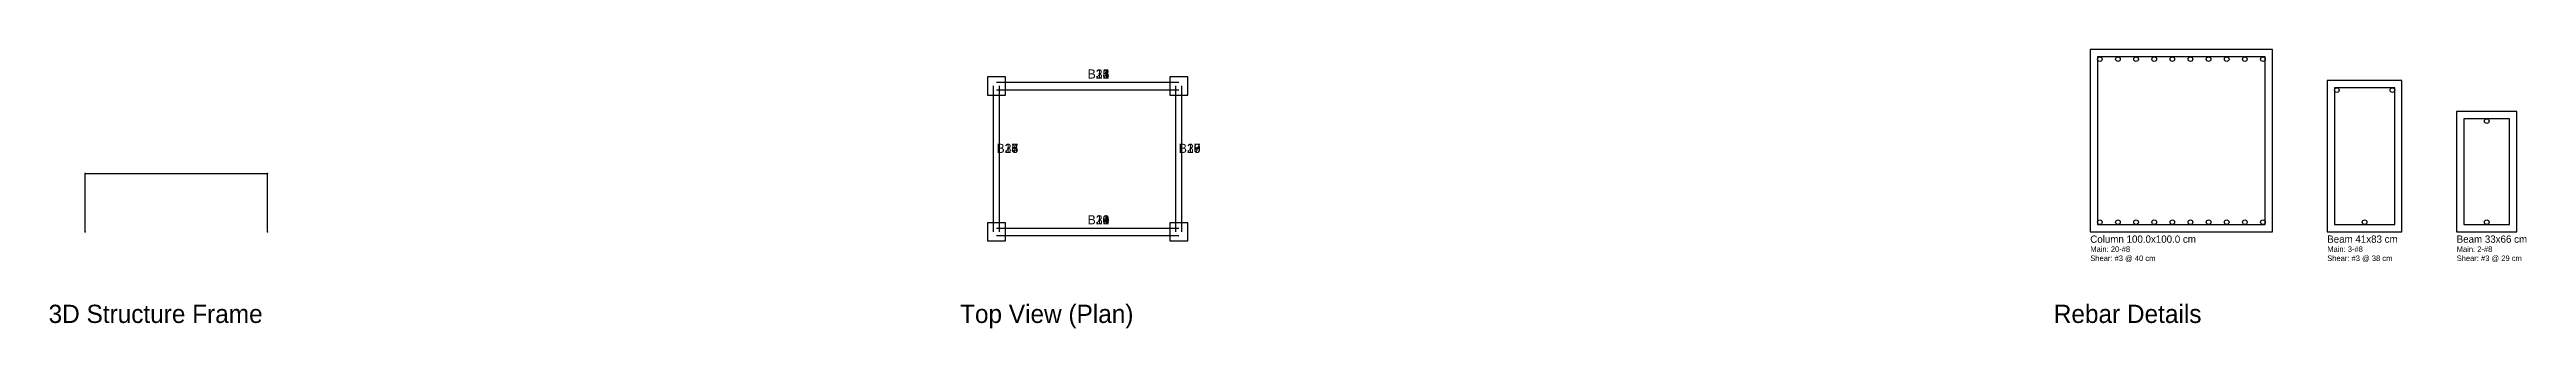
# Model space of a CAD drawing. Header units: metres. Extents: x -3 to 134, y -540 to 10.
# Drawn here: x -1.9 to 133.9, y -5.3 to 10 of the extents above; entities that cross this region are included whole.
import ezdxf

# ---------------------------------------------------------------- set-up
doc = ezdxf.new("R2010")
doc.units = ezdxf.units.M
for name, color, linetype in [('BEAMS', 3, 'Continuous'), ('COLUMNS', 2, 'Continuous'), ('NODES', 1, 'Continuous'), ('REBAR_MAIN', 4, 'Continuous'), ('REBAR_SHEAR', 5, 'Continuous'), ('TEXT', 7, 'Continuous'), ('VIEW_BOX', 8, 'Continuous')]:
    doc.layers.add(name, color=color, linetype=linetype)

msp = doc.modelspace()

# ---------------------------------------------------------------- texts
at = {"layer": 'TEXT'}
for s, height, p in [('B16', 0.5, (55, 8.41)), ('B23', 0.5, (55, 8.41)), ('B24', 0.5, (55, 8.41)), ('B31', 0.5, (55, 8.41)), ('B32', 0.5, (55, 8.41)), ('B15', 0.5, (55, 8.41)), ('B18', 0.5, (50, 4.33)), ('B25', 0.5, (50, 4.33)), ('B26', 0.5, (50, 4.33)), ('B33', 0.5, (50, 4.33)), ('B34', 0.5, (50, 4.33)), ('B17', 0.5, (50, 4.33)), ('B19', 0.5, (60, 4.33)), ('B20', 0.5, (60, 4.33)), ('B27', 0.5, (60, 4.33)), ('B28', 0.5, (60, 4.33)), ('B35', 0.5, (60, 4.33)), ('B36', 0.5, (60, 4.33)), ('B13', 0.5, (55, 0.41)), ('B21', 0.5, (55, 0.41)), ('B22', 0.5, (55, 0.41)), ('B29', 0.5, (55, 0.41)), ('B30', 0.5, (55, 0.41)), ('B14', 0.5, (55, 0.41)), ('Shear: #3 @ 40 cm', 0.3, (110, -1.6)), ('Column 100.0x100.0 cm', 0.4, (110, -0.6)), ('Main: 20-#8', 0.3, (110, -1.1)), ('Shear: #3 @ 38 cm', 0.3, (123, -1.6)), ('Main: 3-#8', 0.3, (123, -1.1)), ('Beam 41x83 cm', 0.4, (123, -0.6)), ('Shear: #3 @ 29 cm', 0.3, (130.1, -1.6)), ('Main: 2-#8', 0.3, (130.1, -1.1)), ('Beam 33x66 cm', 0.4, (130.1, -0.6)), ('3D Structure Frame', 1, (-2, -5)), ('Top View (Plan)', 1, (48, -5)), ('Rebar Details', 1, (108, -5))]:
    msp.add_text(s, height=height, dxfattribs=at).set_placement(p)

# ---------------------------------------------------------------- linework, layer by layer
at = {"layer": 'BEAMS'}
for p, q in [((50, 8.205), (60, 8.205)), ((50, 8.205), (60, 8.205)), ((50, 8.205), (60, 8.205)), ((50, 8.205), (60, 8.205)), ((50, 8.205), (60, 8.205)), ((50, 8.205), (60, 8.205)), ((49.835, 0), (49.835, 8)), ((49.835, 0), (49.835, 8)), ((49.835, 0), (49.835, 8)), ((49.835, 0), (49.835, 8)), ((49.835, 0), (49.835, 8)), ((49.835, 0), (49.835, 8)), ((50, 7.795), (60, 7.795)), ((50, 7.795), (60, 7.795)), ((50, 7.795), (60, 7.795)), ((50, 7.795), (60, 7.795)), ((50, 7.795), (60, 7.795)), ((50, 7.795), (60, 7.795)), ((50.165, 0), (50.165, 8)), ((50.165, 0), (50.165, 8)), ((50.165, 0), (50.165, 8)), ((50.165, 0), (50.165, 8)), ((50.165, 0), (50.165, 8)), ((50.165, 0), (50.165, 8)), ((59.835, 0), (59.835, 8)), ((59.835, 0), (59.835, 8)), ((59.835, 0), (59.835, 8)), ((59.835, 0), (59.835, 8)), ((59.835, 0), (59.835, 8)), ((59.835, 0), (59.835, 8)), ((60.165, 0), (60.165, 8)), ((60.165, 0), (60.165, 8)), ((60.165, 0), (60.165, 8)), ((60.165, 0), (60.165, 8)), ((60.165, 0), (60.165, 8)), ((60.165, 0), (60.165, 8)), ((0, 3.2), (10, 3.2)), ((0, 3.2), (10, 3.2)), ((0, 3.2, 8), (10, 3.2, 8)), ((0, 3.2, 8), (10, 3.2, 8)), ((0, 3.2), (0, 3.2, 8)), ((0, 3.2), (0, 3.2, 8)), ((0, 3.2), (10, 3.2)), ((0, 3.2), (10, 3.2)), ((0, 3.2, 8), (10, 3.2, 8)), ((0, 3.2, 8), (10, 3.2, 8)), ((0, 3.2), (0, 3.2, 8)), ((0, 3.2), (0, 3.2, 8)), ((0, 3.2), (10, 3.2)), ((0, 3.2), (10, 3.2)), ((0, 3.2, 8), (10, 3.2, 8)), ((0, 3.2, 8), (10, 3.2, 8)), ((0, 3.2), (0, 3.2, 8)), ((0, 3.2), (0, 3.2, 8)), ((10, 3.2), (10, 3.2, 8)), ((10, 3.2), (10, 3.2, 8)), ((10, 3.2), (10, 3.2, 8)), ((10, 3.2), (10, 3.2, 8)), ((10, 3.2), (10, 3.2, 8)), ((10, 3.2), (10, 3.2, 8)), ((50, 0.205), (60, 0.205)), ((50, 0.205), (60, 0.205)), ((50, 0.205), (60, 0.205)), ((50, 0.205), (60, 0.205)), ((50, 0.205), (60, 0.205)), ((50, 0.205), (60, 0.205)), ((50, -0.205), (60, -0.205)), ((50, -0.205), (60, -0.205)), ((50, -0.205), (60, -0.205)), ((50, -0.205), (60, -0.205)), ((50, -0.205), (60, -0.205)), ((50, -0.205), (60, -0.205))]:
    msp.add_line(p, q, dxfattribs=at)
at = {"layer": 'COLUMNS'}
for p, q in [((0, 0), (0, 3.2)), ((0, 0, 8), (0, 3.2, 8)), ((0, 0), (0, 3.2)), ((0, 0, 8), (0, 3.2, 8)), ((0, 0), (0, 3.2)), ((0, 0, 8), (0, 3.2, 8)), ((10, 0), (10, 3.2)), ((10, 0, 8), (10, 3.2, 8)), ((10, 0), (10, 3.2)), ((10, 0, 8), (10, 3.2, 8)), ((10, 0), (10, 3.2)), ((10, 0, 8), (10, 3.2, 8))]:
    msp.add_line(p, q, dxfattribs=at)
for points in [[(49.5, 7.5), (50.5, 7.5), (50.5, 8.5), (49.5, 8.5), (49.5, 7.5)], [(49.5, 7.5), (50.5, 7.5), (50.5, 8.5), (49.5, 8.5), (49.5, 7.5)], [(49.5, 7.5), (50.5, 7.5), (50.5, 8.5), (49.5, 8.5), (49.5, 7.5)], [(59.5, 7.5), (60.5, 7.5), (60.5, 8.5), (59.5, 8.5), (59.5, 7.5)], [(59.5, 7.5), (60.5, 7.5), (60.5, 8.5), (59.5, 8.5), (59.5, 7.5)], [(59.5, 7.5), (60.5, 7.5), (60.5, 8.5), (59.5, 8.5), (59.5, 7.5)], [(49.5, -0.5), (50.5, -0.5), (50.5, 0.5), (49.5, 0.5), (49.5, -0.5)], [(49.5, -0.5), (50.5, -0.5), (50.5, 0.5), (49.5, 0.5), (49.5, -0.5)], [(49.5, -0.5), (50.5, -0.5), (50.5, 0.5), (49.5, 0.5), (49.5, -0.5)], [(59.5, -0.5), (60.5, -0.5), (60.5, 0.5), (59.5, 0.5), (59.5, -0.5)], [(59.5, -0.5), (60.5, -0.5), (60.5, 0.5), (59.5, 0.5), (59.5, -0.5)], [(59.5, -0.5), (60.5, -0.5), (60.5, 0.5), (59.5, 0.5), (59.5, -0.5)]]:
    msp.add_lwpolyline(points, dxfattribs=at)
at = {"layer": 'NODES'}
for p in [(0, 3.2), (0, 3.2, 8), (10, 3.2), (10, 3.2, 8), (0, 0), (0, 0, 8), (10, 0), (10, 0, 8)]:
    msp.add_point(p, dxfattribs=at)
at = {"layer": 'REBAR_MAIN'}
for centre in [(110.527, 9.473), (111.521, 9.473), (112.515, 9.473), (113.509, 9.473), (114.503, 9.473), (115.497, 9.473), (116.491, 9.473), (117.485, 9.473), (118.479, 9.473), (119.473, 9.473), (123.527, 7.773), (126.573, 7.773), (131.75, 6.073), (110.527, 0.527), (111.521, 0.527), (112.515, 0.527), (113.509, 0.527), (114.503, 0.527), (115.497, 0.527), (116.491, 0.527), (117.485, 0.527), (118.479, 0.527), (119.473, 0.527), (125.05, 0.527), (131.75, 0.527)]:
    msp.add_circle(centre, 0.127, dxfattribs=at)
at = {"layer": 'REBAR_SHEAR'}
for points in [[(110.4, 0.4), (119.6, 0.4), (119.6, 9.6), (110.4, 9.6), (110.4, 0.4)], [(123.4, 0.4), (126.7, 0.4), (126.7, 7.9), (123.4, 7.9), (123.4, 0.4)], [(130.5, 0.4), (133, 0.4), (133, 6.2), (130.5, 6.2), (130.5, 0.4)]]:
    msp.add_lwpolyline(points, dxfattribs=at)
at = {"layer": 'VIEW_BOX'}
for points in [[(110, 0), (120, 0), (120, 10), (110, 10), (110, 0)], [(123, 0), (127.1, 0), (127.1, 8.3), (123, 8.3), (123, 0)], [(130.1, 0), (133.4, 0), (133.4, 6.6), (130.1, 6.6), (130.1, 0)]]:
    msp.add_lwpolyline(points, dxfattribs=at)

msp.set_redraw_order([(e.dxf.handle, doc.entitydb.next_handle()) for e in msp.query("TEXT MTEXT ATTDEF DIMENSION ARC_DIMENSION")])  # texts and dimensions are drawn at this point

doc.saveas('drawing.dxf')
